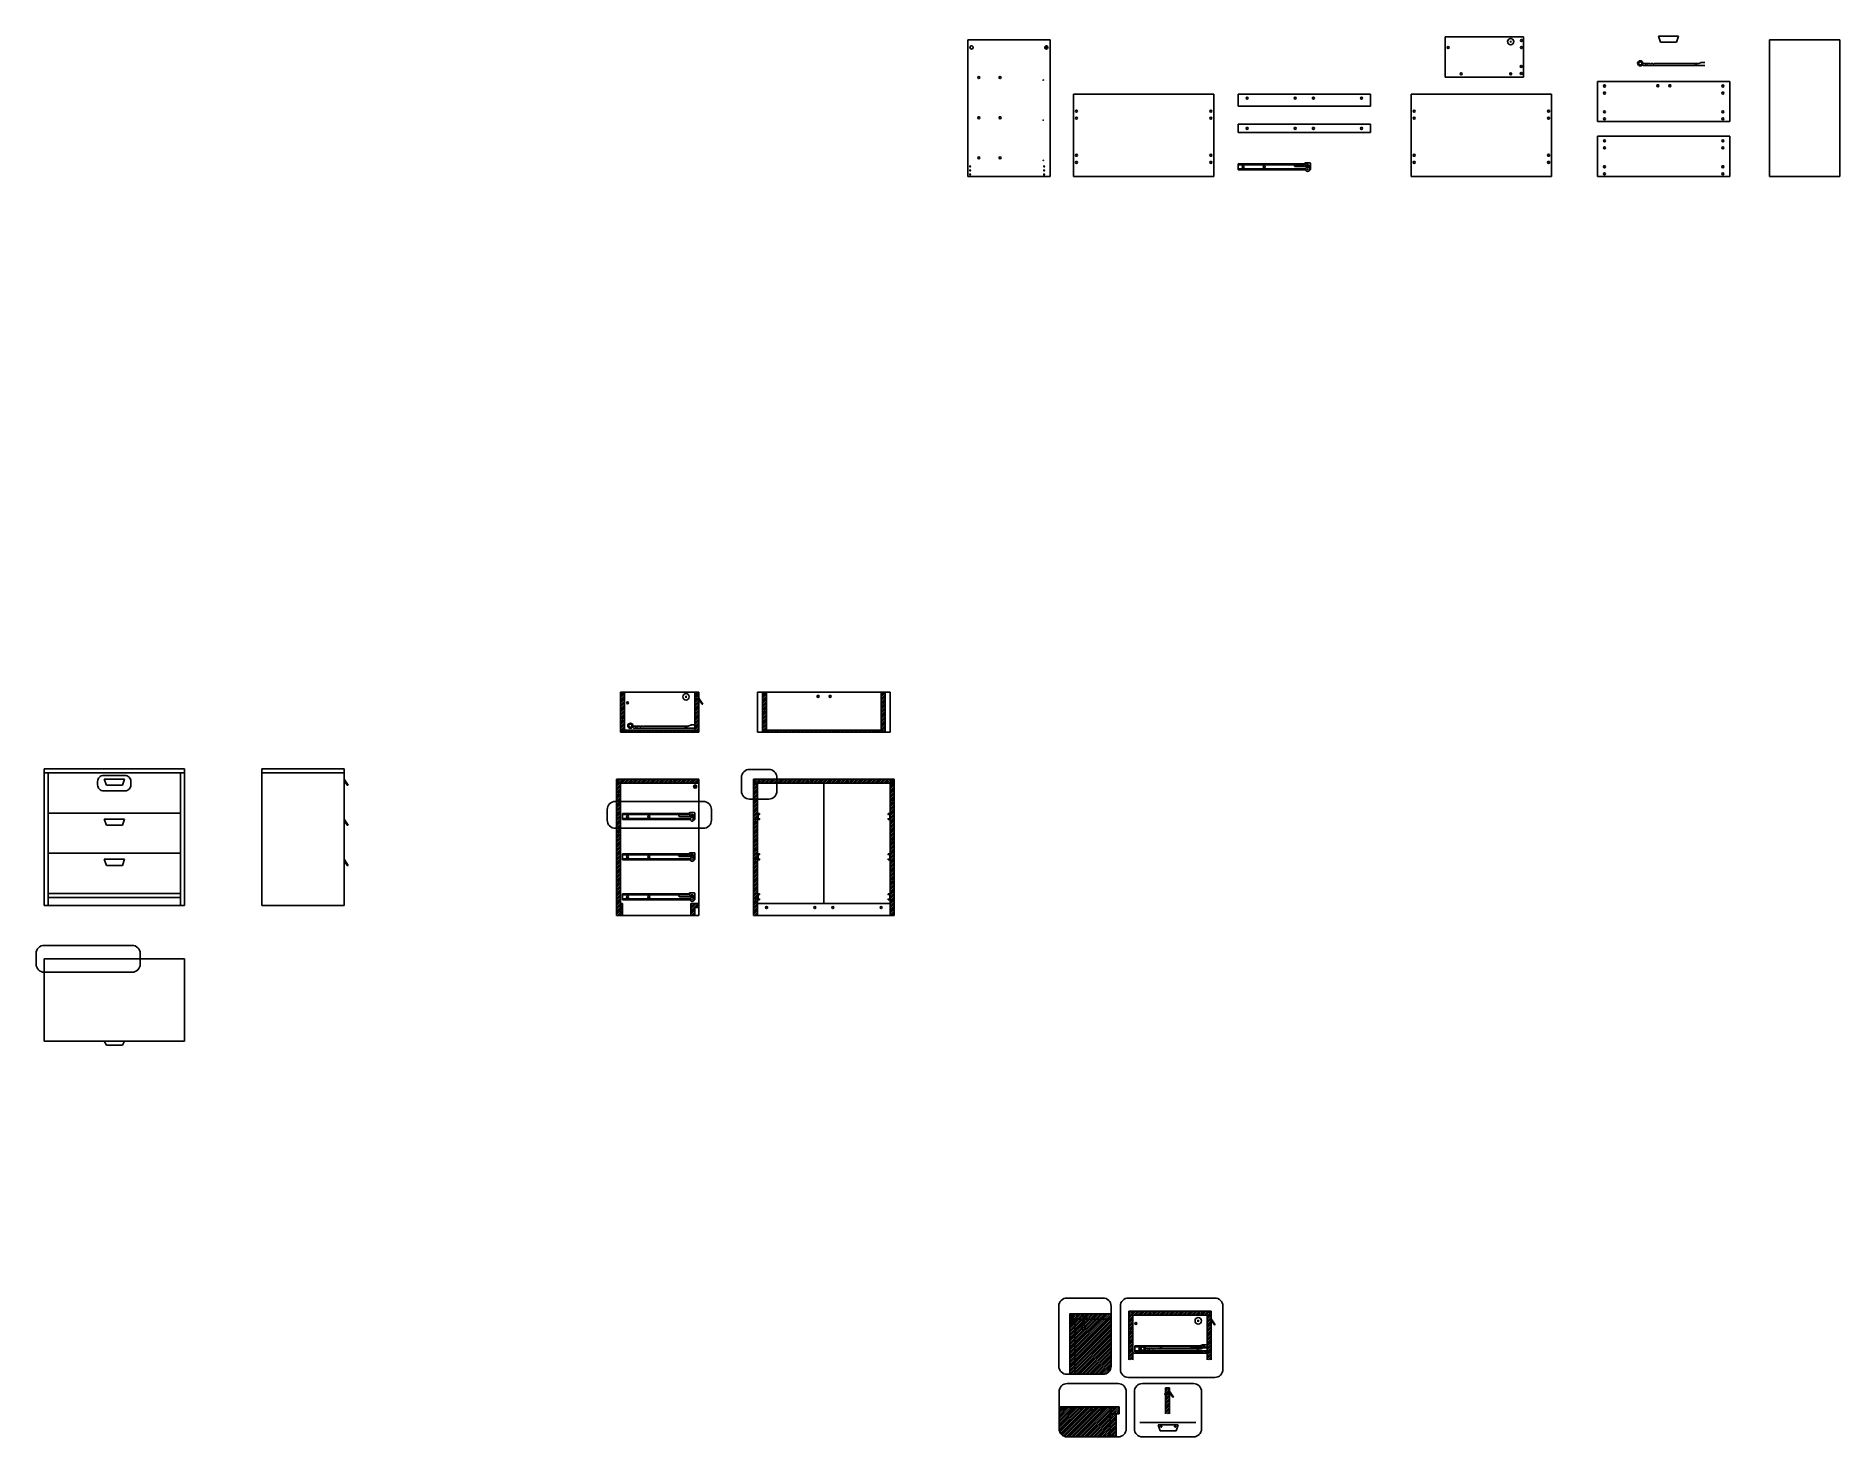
# Model space of a CAD drawing. Header units: millimetres. Extents: x 1322 to 2221, y 2954 to 3652.
import ezdxf

# ---------------------------------------------------------------- set-up
doc = ezdxf.new("R2010")
doc.units = ezdxf.units.MM
doc.linetypes.add('HIDDEN', pattern=[0.375, 0.25, -0.125])
for name, color, linetype in [('IN-FURN', 3, 'Continuous'), ('IN-FURN-DETAILS', 2, 'Continuous'), ('IN-FURN-STOR', 104, 'Continuous'), ('IN-FURN-WKSF', 4, 'Continuous')]:
    doc.layers.add(name, color=color, linetype=linetype)

# ---------------------------------------------------------------- blocks, each defined once
blk = doc.blocks.new('405950')
for p, q in [((40.02, 257.65), (41.68, 257.65)), ((40.02, 257.55), (41.68, 257.55)), ((42.02, 257.6), (41.76, 257.64)), ((42.02, 257.6), (41.76, 257.55))]:
    blk.add_line(p, q)
blk.add_lwpolyline([(39.99, 257.45), (40, 257.45, 0.414214), (40.02, 257.47), (40.02, 257.73, 0.414214), (40, 257.75), (39.99, 257.75, 0.414214), (39.97, 257.73), (39.97, 257.47, 0.414214)], format="xyb", close=True)
for centre, start, end in [((41.68, 257.15), 80.53768, 90), ((41.68, 258.05), 270, 279.46232)]:
    blk.add_arc(centre, 0.5, start, end)

msp = doc.modelspace()

# ---------------------------------------------------------------- hatches: boundary and pattern name
at = {"layer": 'IN-FURN-STOR', "transparency": 33554687}
h = msp.add_hatch(dxfattribs=at)
h.set_pattern_fill('ANSI31', color=256, scale=0.2)
h.paths.add_polyline_path([(1615.58, 3325.41), (1613.58, 3325.41), (1613.58, 3305.41), (1615.58, 3305.41)])
at = {"layer": 'IN-FURN-STOR'}
h = msp.add_hatch(dxfattribs=at)
h.set_pattern_fill('ANSI31', color=256, scale=0.2)
h.paths.add_polyline_path([(1652.58, 3325.41), (1650.58, 3325.41), (1650.58, 3305.41), (1652.58, 3305.41)])
h = msp.add_hatch(dxfattribs=at)
h.set_pattern_fill('ANSI31', color=256, scale=0.2)
h.paths.add_polyline_path([(1686.35, 3325.41), (1684.35, 3325.41), (1684.35, 3305.41), (1686.35, 3305.41)])
h.paths.add_polyline_path([(1745.35, 3325.41), (1743.35, 3325.41), (1743.35, 3305.41), (1745.35, 3305.41)])
at = {"layer": 'IN-FURN-STOR', "transparency": 33554687}
h = msp.add_hatch(dxfattribs=at)
h.set_pattern_fill('ANSI31', color=256, scale=0.2)
h.paths.add_polyline_path([(1650.58, 3306.41), (1615.58, 3306.41), (1615.58, 3305.41), (1628.19, 3305.41), (1630.57, 3305.41), (1650.58, 3305.41)])
h = msp.add_hatch(dxfattribs=at)
h.set_pattern_fill('ANSI31', color=256, scale=0.2)
h.paths.add_polyline_path([(1743.35, 3306.41), (1686.35, 3306.41), (1686.35, 3305.41), (1743.35, 3305.41)])
at = {"layer": 'IN-FURN-STOR'}
h = msp.add_hatch(dxfattribs=at)
h.set_pattern_fill('ANSI31', color=256, scale=0.2)
h.paths.add_polyline_path([(1613.58, 3280.12), (1611.58, 3280.12), (1611.58, 3214.12), (1613.58, 3214.12)])
h.paths.add_polyline_path([(1648.58, 3214.12), (1650.58, 3214.12), (1650.58, 3218.12), (1652.58, 3218.12), (1652.58, 3220.12), (1648.58, 3220.12)])
h.paths.add_polyline_path([(1611.58, 3282.12), (1611.58, 3280.12), (1652.58, 3280.12), (1652.58, 3282.12)])
h = msp.add_hatch(dxfattribs=at)
h.set_pattern_fill('ANSI31', color=256, scale=0.2)
h.paths.add_polyline_path([(1749.85, 3282.12), (1679.85, 3282.12), (1679.85, 3280.12), (1749.85, 3280.12)])
h.paths.add_polyline_path([(1681.85, 3280.12), (1679.85, 3280.12), (1679.85, 3220.12), (1681.85, 3220.12)])
h.paths.add_polyline_path([(1749.85, 3280.12), (1747.85, 3280.12), (1747.85, 3220.12), (1749.85, 3220.12)])
h = msp.add_hatch(dxfattribs=at)
h.set_pattern_fill('ANSI31', color=256, scale=0.2)
h.paths.add_polyline_path([(1681.85, 3220.12), (1681.85, 3280.12), (1679.85, 3280.12), (1679.85, 3214.12), (1681.85, 3214.12)])
h.paths.add_polyline_path([(1749.85, 3280.12), (1747.85, 3280.12), (1747.85, 3214.12), (1749.85, 3214.12)])
h = msp.add_hatch(dxfattribs=at)
h.set_pattern_fill('ANSI31', color=256, scale=0.2)
h.paths.add_polyline_path([(1614.58, 3220.12), (1613.58, 3220.12), (1613.58, 3214.12), (1614.58, 3214.12)])
at = {"layer": 'IN-FURN-STOR', "transparency": 33554534}
h = msp.add_hatch(dxfattribs=at)
h.set_pattern_fill('ANSI31', color=256, scale=0.2)
h.paths.add_polyline_path([(1857.92, 3013.11), (1844.58, 3013.11), (1844.58, 3009.78, -0.275273), (1845.08, 3008.93, -1), (1843.16, 3008.93, -0.275273), (1843.66, 3009.78), (1843.66, 3013.11), (1839.94, 3013.11), (1839.94, 3000.15), (1839.94, 2985.62), (1853.92, 2985.62, 0.414214), (1857.92, 2989.62)])
h.paths.add_polyline_path([(1857.92, 3015.73), (1837.32, 3015.73), (1837.32, 3013.11), (1838.26, 3013.11), (1838.26, 3014.71), (1839.04, 3014.71), (1839.04, 3013.11), (1843.97, 3013.11), (1843.97, 3014.68), (1844.27, 3014.68), (1844.27, 3013.11), (1857.92, 3013.11)])
h.paths.add_polyline_path([(1839.94, 3013.11), (1839.04, 3013.11), (1839.04, 3011.44), (1838.26, 3011.44), (1838.26, 3013.11), (1837.32, 3013.11), (1837.32, 2985.62), (1839.94, 2985.62), (1839.94, 3000.15)])
at = {"layer": 'IN-FURN-STOR', "transparency": 33554559}
h = msp.add_hatch(dxfattribs=at)
h.set_pattern_fill('ANSI31', color=256, scale=0.2)
h.paths.add_polyline_path([(1907.75, 3016.2), (1907.75, 3017.1), (1866.75, 3017.1), (1866.75, 3015.1), (1907.75, 3015.1)])
h.paths.add_polyline_path([(1868.75, 3015.1), (1866.75, 3015.1), (1866.75, 2992.85), (1868.75, 2992.85)])
h = msp.add_hatch(dxfattribs=at)
h.set_pattern_fill('ANSI31', color=256, scale=0.2)
h.paths.add_polyline_path([(1907.75, 3015.1), (1905.75, 3015.1), (1905.76, 2992.85), (1907.76, 2992.85)])
at = {"layer": 'IN-FURN-STOR', "transparency": 33554687}
h = msp.add_hatch(dxfattribs=at)
h.set_pattern_fill('ANSI31', color=256, scale=0.2)
h.paths.add_polyline_path([(1886.98, 2975.66), (1886.94, 2975.62), (1886.91, 2975.66), (1886.87, 2975.62), (1886.83, 2975.66), (1886.79, 2975.62), (1886.76, 2975.66), (1886.72, 2975.62), (1886.69, 2975.66), (1886.65, 2975.62), (1886.61, 2975.66), (1886.57, 2975.62), (1886.54, 2975.66), (1886.5, 2975.62), (1886.46, 2975.66), (1886.42, 2975.62), (1886.39, 2975.66), (1886.35, 2975.62), (1886.32, 2975.66), (1886.28, 2975.62), (1886.24, 2975.66), (1886.2, 2975.62), (1886.17, 2975.66), (1886.13, 2975.62), (1886.09, 2975.66), (1886.05, 2975.62), (1886.02, 2975.66), (1885.98, 2975.62), (1885.94, 2975.66), (1885.91, 2975.62), (1885.87, 2975.66), (1885.83, 2975.62), (1885.8, 2975.66), (1885.76, 2975.62), (1885.72, 2975.66), (1885.68, 2975.62), (1885.65, 2975.66), (1885.61, 2975.62), (1885.57, 2975.66), (1885.53, 2975.62), (1885.5, 2975.66), (1885.46, 2975.62), (1885.43, 2975.66), (1885.39, 2975.62), (1885.35, 2975.66), (1885.31, 2975.62), (1885.28, 2975.66), (1885.24, 2975.62), (1885.2, 2975.66), (1885.16, 2975.62), (1885.13, 2975.66), (1885.09, 2975.62), (1885.06, 2975.66), (1885.02, 2975.62), (1884.98, 2975.66), (1884.98, 2965.95), (1886.98, 2965.95)])
h.paths.add_polyline_path([(1886.98, 2978.95), (1884.98, 2978.95), (1884.98, 2975.86), (1885.02, 2975.9), (1885.06, 2975.86), (1885.09, 2975.9), (1885.13, 2975.86), (1885.16, 2975.9), (1885.2, 2975.86), (1885.24, 2975.9), (1885.28, 2975.86), (1885.31, 2975.9), (1885.35, 2975.86), (1885.39, 2975.9), (1885.43, 2975.86), (1885.46, 2975.9), (1885.5, 2975.86), (1885.53, 2975.9), (1885.57, 2975.86), (1885.61, 2975.9), (1885.65, 2975.86), (1885.68, 2975.9), (1885.72, 2975.86), (1885.76, 2975.9), (1885.8, 2975.86), (1885.83, 2975.9), (1885.87, 2975.86), (1885.91, 2975.9), (1885.94, 2975.86), (1885.98, 2975.9), (1886.02, 2975.86), (1886.05, 2975.9), (1886.09, 2975.86), (1886.13, 2975.9), (1886.17, 2975.86), (1886.2, 2975.9), (1886.24, 2975.86), (1886.28, 2975.9), (1886.32, 2975.86), (1886.35, 2975.9), (1886.39, 2975.86), (1886.42, 2975.9), (1886.46, 2975.86), (1886.5, 2975.9), (1886.54, 2975.86), (1886.57, 2975.9), (1886.61, 2975.86), (1886.65, 2975.9), (1886.69, 2975.86), (1886.72, 2975.9), (1886.76, 2975.86), (1886.79, 2975.9), (1886.83, 2975.86), (1886.87, 2975.9), (1886.91, 2975.86), (1886.94, 2975.9), (1886.98, 2975.86)])
h = msp.add_hatch(dxfattribs=at)
h.set_pattern_fill('ANSI31', color=256, scale=0.07)
h.paths.add_polyline_path([(1886.98, 2977.15), (1886.98, 2976.61), (1888.62, 2974.15), (1888.98, 2974.15)])
h.paths.add_polyline_path([(1887.18, 2976.31), (1886.98, 2976.61), (1886.98, 2975.86), (1886.98, 2975.86), (1887.02, 2975.9), (1887.06, 2975.86), (1887.09, 2975.9), (1887.13, 2975.86), (1887.16, 2975.9), (1887.18, 2975.88)], flags=17)
h = msp.add_hatch(dxfattribs=at)
h.set_pattern_fill('ANSI31', color=256, scale=0.07)
h.paths.add_polyline_path([(1887.18, 2975.64), (1887.16, 2975.62), (1887.13, 2975.66), (1887.09, 2975.62), (1887.06, 2975.66), (1887.02, 2975.62), (1886.98, 2975.66), (1886.98, 2975.66), (1886.98, 2975.33), (1887.18, 2975.33)])
at = {"layer": 'IN-FURN-STOR', "transparency": 33554559}
h = msp.add_hatch(dxfattribs=at)
h.set_pattern_fill('ANSI31', color=256, scale=0.2)
h.paths.add_polyline_path([(1857.43, 2969.16), (1852.98, 2969.16), (1852.98, 2967.71, -0.041311), (1852.97, 2967.62), (1852.93, 2967.36), (1852.89, 2967.62, -0.041311), (1852.88, 2967.71), (1852.88, 2969.16), (1847.98, 2969.16), (1847.98, 2967.71, -0.041311), (1847.97, 2967.62), (1847.93, 2967.36), (1847.89, 2967.62, -0.041311), (1847.88, 2967.71), (1847.88, 2969.16), (1842.98, 2969.16), (1842.98, 2967.71, -0.041311), (1842.97, 2967.62), (1842.93, 2967.36), (1842.89, 2967.62, -0.041311), (1842.88, 2967.71), (1842.88, 2969.16), (1837.98, 2969.16), (1837.98, 2967.71, -0.041311), (1837.97, 2967.62), (1837.93, 2967.36), (1837.89, 2967.62, -0.041311), (1837.88, 2967.71), (1837.88, 2969.16), (1832.98, 2969.16), (1832.98, 2967.71, -0.041311), (1832.97, 2967.62), (1832.93, 2967.36), (1832.89, 2967.62, -0.041311), (1832.88, 2967.71), (1832.88, 2969.16), (1832.02, 2969.16), (1832.02, 2958.42, 0.414214), (1836.02, 2954.42), (1857.43, 2954.42)])
h.paths.add_polyline_path([(1852.88, 2969.36), (1847.98, 2969.36), (1847.98, 2969.16), (1852.88, 2969.16)])
h.paths.add_polyline_path([(1847.88, 2969.36), (1842.98, 2969.36), (1842.98, 2969.16), (1847.88, 2969.16)])
h.paths.add_polyline_path([(1857.88, 2969.36), (1857.8, 2969.36), (1852.98, 2969.36), (1852.98, 2969.16), (1857.43, 2969.16), (1857.88, 2969.16)])
h.paths.add_polyline_path([(1842.88, 2969.36), (1842.8, 2969.36), (1837.98, 2969.36), (1837.98, 2969.16), (1842.88, 2969.16)])
h.paths.add_polyline_path([(1837.88, 2969.36), (1832.98, 2969.36), (1832.98, 2969.16), (1837.88, 2969.16)])
h.paths.add_polyline_path([(1832.88, 2969.36), (1832.8, 2969.36), (1832.02, 2969.36), (1832.02, 2969.16), (1832.88, 2969.16)])
h = msp.add_hatch(dxfattribs=at)
h.set_pattern_fill('ANSI31', color=256, scale=0.2)
h.paths.add_polyline_path([(1858.43, 2969.36), (1858.43, 2969.16), (1857.98, 2969.16), (1857.98, 2967.71, -0.041311), (1857.97, 2967.62), (1857.93, 2967.36), (1857.89, 2967.62, -0.041311), (1857.88, 2967.71), (1857.88, 2969.16), (1857.43, 2969.16), (1857.43, 2965.86), (1861.93, 2965.86), (1861.93, 2969.36)])
h = msp.add_hatch(dxfattribs=at)
h.set_pattern_fill('ANSI31', color=256, scale=0.2)
h.paths.add_polyline_path([(1860.43, 2965.86), (1857.43, 2965.86), (1857.43, 2954.42), (1860.43, 2954.42)])
at = {"layer": 'IN-FURN-WKSF'}
h = msp.add_hatch(dxfattribs=at)
h.set_pattern_fill('ANSI37', color=256, scale=0.2)
h.set_pattern_definition([(45, (0, -5), (-0.44901281, 0.44901281), []), (135, (0, -5), (-0.44901281, -0.44901281), [])])
h.paths.add_polyline_path([(1747.85, 3264.9), (1746.85, 3264.9), (1746.85, 3264.49, 0.599022), (1746.92, 3264.45), (1747.1, 3264.57, -0.148069), (1747.21, 3264.6), (1747.65, 3264.6), (1747.65, 3262.2), (1747.21, 3262.2, -0.148069), (1747.1, 3262.23), (1746.92, 3262.35, 0.599022), (1746.85, 3262.31), (1746.85, 3261.9), (1747.85, 3261.9)])
h.paths.add_polyline_path([(1747.85, 3244.9), (1746.85, 3244.9), (1746.85, 3244.49, 0.599022), (1746.92, 3244.45), (1747.1, 3244.57, -0.148069), (1747.21, 3244.6), (1747.65, 3244.6), (1747.65, 3242.2), (1747.21, 3242.2, -0.148069), (1747.1, 3242.23), (1746.92, 3242.35, 0.599022), (1746.85, 3242.31), (1746.85, 3241.9), (1747.85, 3241.9)])
h.paths.add_polyline_path([(1747.85, 3224.9), (1746.85, 3224.9), (1746.85, 3224.49, 0.599022), (1746.92, 3224.45), (1747.1, 3224.57, -0.148069), (1747.21, 3224.6), (1747.65, 3224.6), (1747.65, 3222.2), (1747.21, 3222.2, -0.148069), (1747.1, 3222.23), (1746.92, 3222.35, 0.599022), (1746.85, 3222.31), (1746.85, 3221.9), (1747.85, 3221.9)])
h.paths.add_polyline_path([(1682.85, 3264.9), (1681.85, 3264.9), (1681.85, 3261.9), (1682.85, 3261.9), (1682.85, 3262.31, 0.599022), (1682.77, 3262.35), (1682.6, 3262.23, -0.148069), (1682.48, 3262.2), (1682.05, 3262.2), (1682.05, 3264.6), (1682.48, 3264.6, -0.148069), (1682.6, 3264.57), (1682.77, 3264.45, 0.599022), (1682.85, 3264.49)])
h.paths.add_polyline_path([(1682.85, 3244.9), (1681.85, 3244.9), (1681.85, 3241.9), (1682.85, 3241.9), (1682.85, 3242.31, 0.599022), (1682.77, 3242.35), (1682.6, 3242.23, -0.148069), (1682.48, 3242.2), (1682.05, 3242.2), (1682.05, 3244.6), (1682.48, 3244.6, -0.148069), (1682.6, 3244.57), (1682.77, 3244.45, 0.599022), (1682.85, 3244.49)])
h.paths.add_polyline_path([(1682.85, 3224.9), (1681.85, 3224.9), (1681.85, 3221.9), (1682.85, 3221.9), (1682.85, 3222.31, 0.599022), (1682.77, 3222.35), (1682.6, 3222.23, -0.148069), (1682.48, 3222.2), (1682.05, 3222.2), (1682.05, 3224.6), (1682.48, 3224.6, -0.148069), (1682.6, 3224.57), (1682.77, 3224.45, 0.599022), (1682.85, 3224.49)])

# ---------------------------------------------------------------- linework, layer by layer
at = {"layer": 'IN-FURN'}
for p, q in [((2130.65, 3652.18), (2140.65, 3652.18)), ((2131.65, 3649.18), (2130.65, 3652.18)), ((2139.65, 3649.18), (2131.65, 3649.18)), ((2140.65, 3652.18), (2139.65, 3649.18)), ((1652.58, 3322.41), (1654.58, 3319.41)), ((1652.58, 3321.87), (1654.22, 3319.41)), ((1654.22, 3319.41), (1654.58, 3319.41)), ((1328.42, 3285.12), (1328.42, 3265.12)), ((1394.42, 3285.12), (1328.42, 3285.12)), ((1356.42, 3282.12), (1366.42, 3282.12)), ((1357.42, 3279.12), (1356.42, 3282.12)), ((1366.42, 3282.12), (1365.42, 3279.12)), ((1394.42, 3265.12), (1394.42, 3285.12)), ((1475.82, 3282.12), (1477.82, 3279.12)), ((1475.82, 3281.58), (1475.82, 3282.12)), ((1475.82, 3281.58), (1477.46, 3279.12)), ((1365.42, 3279.12), (1357.42, 3279.12)), ((1477.46, 3279.12), (1477.82, 3279.12)), ((1328.42, 3265.12), (1394.42, 3265.12)), ((1328.42, 3265.12), (1328.42, 3245.12)), ((1356.42, 3262.12), (1366.42, 3262.12)), ((1357.42, 3259.12), (1356.42, 3262.12)), ((1366.42, 3262.12), (1365.42, 3259.12)), ((1394.42, 3245.12), (1394.42, 3265.12)), ((1475.82, 3262.12), (1477.82, 3259.12)), ((1475.82, 3261.58), (1475.82, 3262.12)), ((1365.42, 3259.12), (1357.42, 3259.12)), ((1475.82, 3261.58), (1477.46, 3259.12)), ((1477.46, 3259.12), (1477.82, 3259.12)), ((1328.42, 3245.12), (1394.42, 3245.12)), ((1328.42, 3245.12), (1328.42, 3225.12)), ((1394.42, 3225.12), (1394.42, 3245.12)), ((1356.42, 3242.12), (1366.42, 3242.12)), ((1357.42, 3239.12), (1356.42, 3242.12)), ((1365.42, 3239.12), (1357.42, 3239.12)), ((1366.42, 3242.12), (1365.42, 3239.12)), ((1475.82, 3242.12), (1477.82, 3239.12)), ((1475.82, 3241.58), (1475.82, 3242.12)), ((1475.82, 3241.58), (1477.46, 3239.12)), ((1477.46, 3239.12), (1477.82, 3239.12)), ((1328.42, 3225.12), (1394.42, 3225.12)), ((1356.42, 3151.56), (1357.42, 3149.56)), ((1357.42, 3149.56), (1365.42, 3149.56)), ((1365.42, 3149.56), (1366.42, 3151.56)), ((1907.75, 3013.2), (1909.75, 3010.2)), ((1907.75, 3012.66), (1909.39, 3010.2)), ((1909.39, 3010.2), (1909.75, 3010.2)), ((1884.98, 2978.95), (1884.98, 2965.95)), ((1884.98, 2978.95), (1886.98, 2978.95)), ((1886.98, 2978.95), (1886.98, 2965.95)), ((1886.98, 2977.15), (1888.98, 2974.15)), ((1886.98, 2976.61), (1888.62, 2974.15)), ((1887.18, 2975.33), (1886.98, 2975.33)), ((1887.18, 2976.31), (1887.18, 2975.88)), ((1887.18, 2975.64), (1887.18, 2975.33)), ((1888.62, 2974.15), (1888.98, 2974.15)), ((1875.16, 2961.64), (1897.29, 2961.64)), ((1881.32, 2960.4), (1891.32, 2960.4)), ((1882.32, 2957.4), (1881.32, 2960.4)), ((1890.32, 2957.4), (1882.32, 2957.4)), ((1891.32, 2960.4), (1890.32, 2957.4))]:
    msp.add_line(p, q, dxfattribs=at)
at = {"layer": 'IN-FURN', "linetype": 'HIDDEN'}
for p, q in [((1875.16, 2961.64), (1872.16, 2961.64)), ((1897.29, 2961.64), (1900.29, 2961.64))]:
    msp.add_line(p, q, dxfattribs=at)
at = {"layer": 'IN-FURN-DETAILS'}
for points in [[(1356.06, 3283.88), (1366.63, 3283.88, -0.414214), (1369.63, 3280.88), (1369.63, 3279.18, -0.414214), (1366.63, 3276.18), (1356.06, 3276.18, -0.414214), (1353.06, 3279.18), (1353.06, 3280.88, -0.414214)], [(1677.79, 3286.92), (1687.44, 3286.92, -0.414214), (1691.44, 3282.92), (1691.44, 3276.15, -0.414214), (1687.44, 3272.15), (1677.79, 3272.15, -0.414214), (1673.79, 3276.15), (1673.79, 3282.92, -0.414214)], [(1610.94, 3270.94), (1654.83, 3270.94, -0.414214), (1658.83, 3266.94), (1658.83, 3261.58, -0.414214), (1654.83, 3257.58), (1610.94, 3257.58, -0.414214), (1606.94, 3261.58), (1606.94, 3266.94, -0.414214)], [(1326.42, 3199.26), (1370.31, 3199.26, -0.414214), (1374.31, 3195.26), (1374.31, 3189.9, -0.414214), (1370.31, 3185.9), (1326.42, 3185.9, -0.414214), (1322.42, 3189.9), (1322.42, 3195.26, -0.414214)], [(1835.87, 3023.61), (1853.92, 3023.61, -0.414214), (1857.92, 3019.61), (1857.92, 2989.62, -0.414214), (1853.92, 2985.62), (1835.87, 2985.62, -0.414214), (1831.87, 2989.62), (1831.87, 3019.61, -0.414214)], [(1866.54, 3023.61), (1909.64, 3023.61, -0.414214), (1913.64, 3019.61), (1913.64, 2988.07, -0.414214), (1909.64, 2984.07), (1866.54, 2984.07, -0.414214), (1862.54, 2988.07), (1862.54, 3019.61, -0.414214)], [(1861.48, 2954.42), (1836.02, 2954.42, -0.414214), (1832.02, 2958.42), (1832.02, 2976.97, -0.414214), (1836.02, 2980.97), (1861.48, 2980.97, -0.414214), (1865.48, 2976.97), (1865.48, 2958.42, -0.414214)], [(1898.98, 2954.42), (1873.51, 2954.42, -0.414214), (1869.51, 2958.42), (1869.51, 2976.97, -0.414214), (1873.51, 2980.97), (1898.98, 2980.97, -0.414214), (1902.98, 2976.97), (1902.98, 2958.42, -0.414214)]]:
    msp.add_lwpolyline(points, format="xyb", close=True, dxfattribs=at)
at = {"layer": 'IN-FURN-STOR'}
for p, q in [((1786.51, 3650.28), (1827.51, 3650.28)), ((1786.51, 3582.28), (1786.51, 3650.28)), ((1827.51, 3650.28), (1827.51, 3582.28)), ((2024.37, 3651.78), (2024.37, 3631.78)), ((2038.98, 3651.78), (2024.37, 3651.78)), ((2041.36, 3651.78), (2038.98, 3651.78)), ((2063.37, 3651.78), (2041.36, 3651.78)), ((2063.37, 3631.78), (2063.37, 3651.78)), ((2185.98, 3582.28), (2185.98, 3650.28)), ((2185.98, 3650.28), (2220.98, 3650.28)), ((2220.98, 3650.28), (2220.98, 3582.28)), ((2024.37, 3631.78), (2038.98, 3631.78)), ((2038.98, 3631.78), (2041.36, 3631.78)), ((2041.36, 3631.78), (2063.37, 3631.78)), ((1909.16, 3623.28), (1839.16, 3623.28)), ((1839.16, 3623.28), (1839.16, 3582.28)), ((1909.16, 3582.28), (1909.16, 3623.28)), ((1921.18, 3623.28), (1987.18, 3623.28)), ((1921.18, 3623.28), (1921.18, 3617.28)), ((1987.18, 3623.28), (1987.18, 3617.28)), ((2077.38, 3623.28), (2007.38, 3623.28)), ((2007.38, 3623.28), (2007.38, 3582.28)), ((2077.38, 3582.28), (2077.38, 3623.28)), ((2100.18, 3629.56), (2100.18, 3609.56)), ((2166.18, 3629.56), (2100.18, 3629.56)), ((2166.18, 3609.56), (2166.18, 3629.56)), ((1987.18, 3617.28), (1921.18, 3617.28)), ((1921.18, 3608.22), (1987.18, 3608.22)), ((1921.18, 3608.22), (1921.18, 3604.22)), ((1987.18, 3604.22), (1921.18, 3604.22)), ((1987.18, 3608.22), (1987.18, 3604.22)), ((2100.18, 3609.56), (2166.18, 3609.56)), ((2100.18, 3602.28), (2100.18, 3582.28)), ((2166.18, 3602.28), (2100.18, 3602.28)), ((2166.18, 3582.28), (2166.18, 3602.28)), ((1827.51, 3582.28), (1786.51, 3582.28)), ((1789.51, 3582.28), (1788.51, 3582.28)), ((1839.16, 3582.28), (1909.16, 3582.28)), ((2007.38, 3582.28), (2077.38, 3582.28)), ((2100.18, 3582.28), (2166.18, 3582.28)), ((2220.98, 3582.28), (2185.98, 3582.28)), ((1613.58, 3325.41), (1613.58, 3305.41)), ((1628.19, 3325.41), (1613.58, 3325.41)), ((1615.58, 3325.41), (1615.58, 3305.41)), ((1630.57, 3325.41), (1628.19, 3325.41)), ((1652.58, 3325.41), (1630.57, 3325.41)), ((1650.58, 3325.41), (1650.58, 3305.41)), ((1652.58, 3305.41), (1652.58, 3325.41)), ((1681.85, 3325.41), (1681.85, 3305.41)), ((1747.85, 3325.41), (1681.85, 3325.41)), ((1684.35, 3305.41), (1684.35, 3325.41)), ((1686.35, 3325.41), (1686.35, 3305.41)), ((1743.35, 3305.41), (1743.35, 3325.41)), ((1745.35, 3325.41), (1745.35, 3305.41)), ((1747.85, 3305.41), (1747.85, 3325.41)), ((1613.58, 3305.41), (1628.19, 3305.41)), ((1650.58, 3306.41), (1615.58, 3306.41)), ((1628.19, 3305.41), (1630.57, 3305.41)), ((1630.57, 3305.41), (1652.58, 3305.41)), ((1681.85, 3305.41), (1747.85, 3305.41)), ((1686.35, 3306.41), (1743.35, 3306.41)), ((1326.42, 3219.12), (1326.42, 3287.12)), ((1326.42, 3287.12), (1396.42, 3287.12)), ((1326.42, 3285.12), (1396.42, 3285.12)), ((1328.42, 3219.12), (1328.42, 3285.12)), ((1394.42, 3285.12), (1394.42, 3219.12)), ((1396.42, 3287.12), (1396.42, 3219.12)), ((1434.82, 3219.12), (1434.82, 3287.12)), ((1434.82, 3287.12), (1475.82, 3287.12)), ((1434.82, 3285.12), (1475.82, 3285.12)), ((1475.82, 3287.12), (1475.82, 3219.12)), ((1611.58, 3214.12), (1611.58, 3282.12)), ((1611.58, 3282.12), (1652.58, 3282.12)), ((1611.58, 3280.12), (1652.58, 3280.12)), ((1613.58, 3214.12), (1613.58, 3280.12)), ((1652.58, 3282.12), (1652.58, 3214.12)), ((1679.85, 3214.12), (1679.85, 3282.12)), ((1679.85, 3282.12), (1749.85, 3282.12)), ((1679.85, 3280.12), (1749.85, 3280.12)), ((1681.85, 3214.12), (1681.85, 3280.12)), ((1714.85, 3280.12), (1714.85, 3220.12)), ((1747.85, 3280.12), (1747.85, 3214.12)), ((1749.85, 3282.12), (1749.85, 3214.12)), ((1747.85, 3261.9), (1746.85, 3261.9)), ((1396.42, 3219.12), (1326.42, 3219.12)), ((1394.42, 3225.12), (1328.42, 3225.12)), ((1394.42, 3223.12), (1328.42, 3223.12)), ((1475.82, 3219.12), (1434.82, 3219.12)), ((1613.58, 3220.12), (1614.58, 3220.12)), ((1614.58, 3220.12), (1614.58, 3214.12)), ((1652.58, 3220.12), (1648.58, 3220.12)), ((1648.58, 3220.12), (1648.58, 3214.12)), ((1650.58, 3218.12), (1650.58, 3214.12)), ((1650.58, 3218.12), (1652.58, 3218.12)), ((1652.58, 3218.12), (1652.58, 3220.12)), ((1681.85, 3214.12), (1681.85, 3220.12)), ((1681.85, 3220.12), (1747.85, 3220.12)), ((1747.85, 3220.12), (1747.85, 3214.12)), ((1652.58, 3214.12), (1611.58, 3214.12)), ((1614.58, 3214.12), (1613.58, 3214.12)), ((1749.85, 3214.12), (1679.85, 3214.12)), ((1396.42, 3192.56), (1326.42, 3192.56)), ((1326.42, 3192.56), (1326.42, 3151.56)), ((1396.42, 3151.56), (1396.42, 3192.56)), ((1326.42, 3151.56), (1396.42, 3151.56)), ((1838.26, 3013.11), (1837.32, 3013.11)), ((1857.92, 3013.11), (1839.04, 3013.11)), ((1839.94, 3013.11), (1839.94, 3000.15)), ((1866.75, 3017.1), (1907.75, 3017.1)), ((1866.75, 2992.85), (1866.75, 3017.1)), ((1866.75, 3015.1), (1907.75, 3015.1)), ((1868.75, 3015.1), (1868.75, 2996.2)), ((1868.75, 2992.85), (1868.75, 3015.1)), ((1905.75, 3015.1), (1905.75, 2992.85)), ((1907.75, 3017.1), (1907.75, 2992.85)), ((1907.75, 2996.2), (1907.75, 3016.2)), ((1839.94, 3000.15), (1839.94, 2985.62)), ((1868.75, 2996.2), (1883.37, 2996.2)), ((1883.37, 2996.2), (1885.74, 2996.2)), ((1885.74, 2996.2), (1905.75, 2996.2)), ((1832.02, 2969.36), (1861.93, 2969.36)), ((1832.02, 2969.16), (1857.88, 2969.16)), ((1857.43, 2969.16), (1857.43, 2954.42)), ((1861.93, 2965.86), (1857.43, 2965.86)), ((1857.98, 2969.16), (1858.43, 2969.16)), ((1858.43, 2969.16), (1858.43, 2969.36)), ((1860.43, 2965.86), (1860.43, 2954.42)), ((1861.93, 2969.36), (1861.93, 2965.86)), ((1861.93, 2965.86), (1861.93, 2969.36))]:
    msp.add_line(p, q, dxfattribs=at)
msp.add_lwpolyline([(1837.32, 2985.62), (1837.32, 3015.73), (1857.92, 3015.73)], dxfattribs=at)
at = {"layer": 'IN-FURN-WKSF'}
for p, q in [((2056.49, 3649.41), (2057.45, 3649.41)), ((2056.97, 3649.89), (2056.97, 3648.93)), ((1825.87, 3646.53), (1825.47, 3646.53)), ((1825.67, 3646.73), (1825.67, 3646.33)), ((2123.03, 3637.49), (2131.24, 3637.49)), ((2123.08, 3638.45), (2126.23, 3638.45)), ((2126.23, 3638.45), (2126.58, 3638.23)), ((2126.58, 3638.23), (2126.69, 3638.23)), ((2126.69, 3638.23), (2126.79, 3638.45)), ((2126.79, 3638.45), (2127.83, 3638.45)), ((2127.83, 3638.45), (2128.18, 3638.23)), ((2128.29, 3638.23), (2128.18, 3638.23)), ((2128.29, 3638.23), (2128.39, 3638.45)), ((2128.39, 3638.45), (2131.24, 3638.45)), ((2131.24, 3638.45), (2133.62, 3638.45)), ((2131.24, 3637.49), (2133.62, 3637.49)), ((2133.62, 3638.45), (2149.23, 3638.45)), ((2133.62, 3637.49), (2153.63, 3637.49)), ((1921.18, 3585.57), (1921.18, 3588.57)), ((1921.18, 3588.57), (1953.96, 3588.57)), ((1921.18, 3588.07), (1953.96, 3588.07)), ((1921.18, 3586.07), (1954.86, 3586.07)), ((1921.18, 3585.57), (1954.84, 3585.57)), ((1949.54, 3587.16), (1955.02, 3587.16)), ((1953.96, 3588.07), (1954.48, 3588.57)), ((1954.81, 3589.04), (1954.06, 3588.59)), ((1954.28, 3587.73), (1954.89, 3587.73)), ((1954.48, 3588.57), (1954.91, 3588.57)), ((1956.98, 3589.07), (1954.91, 3589.07)), ((1954.91, 3588.57), (1954.91, 3589.07)), ((1956.32, 3587.11), (1956.32, 3586.66)), ((1956.66, 3587.47), (1956.66, 3586.63)), ((1956.78, 3586.07), (1957.18, 3586.07)), ((1956.79, 3585.57), (1956.98, 3585.57)), ((1957.18, 3585.77), (1957.18, 3588.87)), ((1645.7, 3323.04), (1646.66, 3323.04)), ((1646.18, 3323.52), (1646.18, 3322.56)), ((1619.98, 3307.53), (1628.19, 3307.53)), ((1620.03, 3308.49), (1623.18, 3308.49)), ((1623.18, 3308.49), (1623.53, 3308.26)), ((1623.53, 3308.26), (1623.64, 3308.26)), ((1623.64, 3308.26), (1623.73, 3308.49)), ((1623.73, 3308.49), (1624.78, 3308.49)), ((1624.78, 3308.49), (1625.13, 3308.26)), ((1625.24, 3308.26), (1625.13, 3308.26)), ((1625.24, 3308.26), (1625.33, 3308.49)), ((1625.33, 3308.49), (1628.19, 3308.49)), ((1628.19, 3308.49), (1630.57, 3308.49)), ((1628.19, 3307.53), (1630.57, 3307.53)), ((1630.57, 3308.49), (1646.18, 3308.49)), ((1630.57, 3307.53), (1650.58, 3307.53)), ((1650.94, 3278.37), (1650.54, 3278.37)), ((1650.74, 3278.57), (1650.74, 3278.17)), ((1614.58, 3261.9), (1614.58, 3264.9)), ((1614.58, 3264.9), (1647.35, 3264.9)), ((1614.58, 3264.4), (1647.35, 3264.4)), ((1614.58, 3262.4), (1648.25, 3262.4)), ((1614.58, 3261.9), (1648.24, 3261.9)), ((1642.94, 3263.5), (1648.42, 3263.5)), ((1647.35, 3264.4), (1647.88, 3264.9)), ((1648.21, 3265.37), (1647.46, 3264.93)), ((1647.68, 3264.07), (1648.29, 3264.07)), ((1647.88, 3264.9), (1648.31, 3264.9)), ((1650.38, 3265.4), (1648.31, 3265.4)), ((1648.31, 3264.9), (1648.31, 3265.4)), ((1649.71, 3263.45), (1649.71, 3262.99)), ((1650.06, 3263.8), (1650.06, 3262.97)), ((1650.18, 3262.4), (1650.58, 3262.4)), ((1650.19, 3261.9), (1650.38, 3261.9)), ((1650.58, 3262.1), (1650.58, 3265.2)), ((1682.85, 3264.9), (1681.85, 3264.9)), ((1681.85, 3264.9), (1681.85, 3261.9)), ((1682.85, 3261.9), (1681.85, 3261.9)), ((1682.48, 3264.6), (1682.05, 3264.6)), ((1682.05, 3264.6), (1682.05, 3262.2)), ((1682.48, 3262.2), (1682.05, 3262.2)), ((1682.77, 3264.45), (1682.6, 3264.57)), ((1682.77, 3262.35), (1682.6, 3262.23)), ((1682.85, 3264.9), (1682.85, 3264.49)), ((1682.85, 3261.9), (1682.85, 3262.31)), ((1746.85, 3264.9), (1746.85, 3264.49)), ((1746.85, 3264.9), (1747.85, 3264.9)), ((1746.85, 3261.9), (1746.85, 3262.31)), ((1746.85, 3261.9), (1747.85, 3261.9)), ((1746.92, 3264.45), (1747.1, 3264.57)), ((1746.92, 3262.35), (1747.1, 3262.23)), ((1747.21, 3264.6), (1747.65, 3264.6)), ((1747.21, 3262.2), (1747.65, 3262.2)), ((1747.65, 3264.6), (1747.65, 3262.2)), ((1747.85, 3264.9), (1747.85, 3261.9)), ((1614.58, 3241.9), (1614.58, 3244.9)), ((1614.58, 3244.9), (1647.35, 3244.9)), ((1614.58, 3244.4), (1647.35, 3244.4)), ((1647.35, 3244.4), (1647.88, 3244.9)), ((1648.21, 3245.37), (1647.46, 3244.93)), ((1647.68, 3244.07), (1648.29, 3244.07)), ((1647.88, 3244.9), (1648.31, 3244.9)), ((1650.38, 3245.4), (1648.31, 3245.4)), ((1648.31, 3244.9), (1648.31, 3245.4)), ((1650.58, 3242.1), (1650.58, 3245.2)), ((1682.85, 3244.9), (1681.85, 3244.9)), ((1681.85, 3244.9), (1681.85, 3241.9)), ((1682.48, 3244.6), (1682.05, 3244.6)), ((1682.05, 3244.6), (1682.05, 3242.2)), ((1682.77, 3244.45), (1682.6, 3244.57)), ((1682.85, 3244.9), (1682.85, 3244.49)), ((1746.85, 3244.9), (1746.85, 3244.49)), ((1746.85, 3244.9), (1747.85, 3244.9)), ((1746.92, 3244.45), (1747.1, 3244.57)), ((1747.21, 3244.6), (1747.65, 3244.6)), ((1747.65, 3244.6), (1747.65, 3242.2)), ((1747.85, 3244.9), (1747.85, 3241.9)), ((1614.58, 3242.4), (1648.25, 3242.4)), ((1614.58, 3241.9), (1648.24, 3241.9)), ((1642.94, 3243.5), (1648.42, 3243.5)), ((1649.71, 3243.45), (1649.71, 3242.99)), ((1650.06, 3243.8), (1650.06, 3242.97)), ((1650.18, 3242.4), (1650.58, 3242.4)), ((1650.19, 3241.9), (1650.38, 3241.9)), ((1682.85, 3241.9), (1681.85, 3241.9)), ((1682.48, 3242.2), (1682.05, 3242.2)), ((1682.77, 3242.35), (1682.6, 3242.23)), ((1682.85, 3241.9), (1682.85, 3242.31)), ((1746.85, 3241.9), (1746.85, 3242.31)), ((1746.85, 3241.9), (1747.85, 3241.9)), ((1746.92, 3242.35), (1747.1, 3242.23)), ((1747.21, 3242.2), (1747.65, 3242.2)), ((1614.58, 3221.9), (1614.58, 3224.9)), ((1614.58, 3224.9), (1647.35, 3224.9)), ((1614.58, 3224.4), (1647.35, 3224.4)), ((1614.58, 3222.4), (1648.25, 3222.4)), ((1614.58, 3221.9), (1648.24, 3221.9)), ((1642.94, 3223.5), (1648.42, 3223.5)), ((1647.35, 3224.4), (1647.88, 3224.9)), ((1648.21, 3225.37), (1647.46, 3224.93)), ((1647.68, 3224.07), (1648.29, 3224.07)), ((1647.88, 3224.9), (1648.31, 3224.9)), ((1650.38, 3225.4), (1648.31, 3225.4)), ((1648.31, 3224.9), (1648.31, 3225.4)), ((1649.71, 3223.45), (1649.71, 3222.99)), ((1650.06, 3223.8), (1650.06, 3222.97)), ((1650.18, 3222.4), (1650.58, 3222.4)), ((1650.19, 3221.9), (1650.38, 3221.9)), ((1650.58, 3222.1), (1650.58, 3225.2)), ((1682.85, 3224.9), (1681.85, 3224.9)), ((1681.85, 3224.9), (1681.85, 3221.9)), ((1682.85, 3221.9), (1681.85, 3221.9)), ((1682.48, 3224.6), (1682.05, 3224.6)), ((1682.05, 3224.6), (1682.05, 3222.2)), ((1682.48, 3222.2), (1682.05, 3222.2)), ((1682.77, 3224.45), (1682.6, 3224.57)), ((1682.77, 3222.35), (1682.6, 3222.23)), ((1682.85, 3224.9), (1682.85, 3224.49)), ((1682.85, 3221.9), (1682.85, 3222.31)), ((1746.85, 3224.9), (1746.85, 3224.49)), ((1746.85, 3224.9), (1747.85, 3224.9)), ((1746.85, 3221.9), (1746.85, 3222.31)), ((1746.85, 3221.9), (1747.85, 3221.9)), ((1746.92, 3224.45), (1747.1, 3224.57)), ((1746.92, 3222.35), (1747.1, 3222.23)), ((1747.21, 3224.6), (1747.65, 3224.6)), ((1747.21, 3222.2), (1747.65, 3222.2)), ((1747.65, 3224.6), (1747.65, 3222.2)), ((1747.85, 3224.9), (1747.85, 3221.9)), ((1838.26, 3014.51), (1838.45, 3014.71)), ((1839.04, 3014.51), (1838.26, 3014.51)), ((1838.26, 3011.63), (1838.45, 3011.44)), ((1839.04, 3011.63), (1838.26, 3011.63)), ((1838.34, 3014.51), (1838.34, 3011.63)), ((1838.44, 3014.51), (1838.44, 3011.63)), ((1838.54, 3014.51), (1838.54, 3011.63)), ((1838.64, 3014.51), (1838.64, 3011.63)), ((1838.74, 3014.51), (1838.74, 3011.63)), ((1838.84, 3014.51), (1838.84, 3011.63)), ((1839.04, 3014.51), (1838.85, 3014.71)), ((1839.04, 3011.63), (1838.85, 3011.44)), ((1838.94, 3014.51), (1838.94, 3011.63)), ((1843.66, 3013.11), (1843.66, 3009.78)), ((1844.58, 3010.24), (1843.66, 3010.24)), ((1843.86, 3014.5), (1844.38, 3014.35)), ((1843.86, 3014.34), (1844.38, 3014.19)), ((1843.86, 3014.18), (1844.38, 3014.03)), ((1843.86, 3014.02), (1844.38, 3013.86)), ((1843.86, 3013.85), (1844.38, 3013.7)), ((1843.86, 3013.69), (1844.38, 3013.54)), ((1843.86, 3013.53), (1844.38, 3013.38)), ((1843.86, 3013.37), (1844.38, 3013.21)), ((1843.86, 3012.85), (1843.86, 3010.5)), ((1843.86, 3012.85), (1843.86, 3012.85)), ((1843.86, 3010.5), (1843.86, 3010.5)), ((1843.92, 3010.63), (1843.92, 3012.72)), ((1844.27, 3014.68), (1843.97, 3014.68)), ((1843.99, 3010.63), (1843.99, 3012.72)), ((1843.99, 3009.88), (1843.99, 3010.24)), ((1844.12, 3012.85), (1844.12, 3012.85)), ((1844.12, 3010.5), (1844.12, 3010.5)), ((1844.25, 3012.72), (1844.25, 3010.63)), ((1844.25, 3009.88), (1844.25, 3010.24)), ((1844.32, 3010.63), (1844.32, 3012.72)), ((1844.38, 3010.5), (1844.38, 3012.85)), ((1844.58, 3013.11), (1844.58, 3009.78)), ((1900.87, 3012.24), (1901.83, 3012.24)), ((1901.35, 3012.72), (1901.35, 3011.76)), ((1843.58, 3008.14), (1843.58, 3008.88)), ((1843.58, 3008.88), (1845.08, 3008.88)), ((1844.66, 3008.88), (1844.66, 3008.69)), ((1844.66, 3008.69), (1845.05, 3008.69)), ((1869.75, 2996.87), (1869.75, 2999.87)), ((1869.75, 2999.87), (1902.53, 2999.87)), ((1869.75, 2999.37), (1872.75, 2999.37)), ((1869.75, 2997.37), (1872.92, 2997.37)), ((1869.75, 2996.87), (1903.42, 2996.87)), ((1874.33, 2997.37), (1903.43, 2997.37)), ((1874.5, 2999.37), (1902.53, 2999.37)), ((1875.15, 2997.32), (1883.37, 2997.32)), ((1875.21, 2998.28), (1878.35, 2998.28)), ((1878.35, 2998.28), (1878.71, 2998.06)), ((1878.71, 2998.06), (1878.81, 2998.06)), ((1878.81, 2998.06), (1878.91, 2998.28)), ((1878.91, 2998.28), (1879.95, 2998.28)), ((1879.95, 2998.28), (1880.31, 2998.06)), ((1880.41, 2998.06), (1880.31, 2998.06)), ((1880.41, 2998.06), (1880.51, 2998.28)), ((1880.51, 2998.28), (1883.37, 2998.28)), ((1883.37, 2998.28), (1885.74, 2998.28)), ((1883.37, 2997.32), (1885.74, 2997.32)), ((1885.74, 2998.28), (1901.35, 2998.28)), ((1885.74, 2997.32), (1905.75, 2997.32)), ((1898.12, 2998.47), (1903.01, 2998.47)), ((1902.53, 2999.37), (1903.05, 2999.87)), ((1903.38, 3000.35), (1902.63, 2999.9)), ((1902.86, 2999.04), (1903.47, 2999.04)), ((1903.05, 2999.87), (1903.49, 2999.87)), ((1905.55, 3000.37), (1903.49, 3000.37)), ((1903.49, 2999.87), (1903.49, 3000.37)), ((1905.35, 2997.37), (1905.75, 2997.37)), ((1905.37, 2996.87), (1905.55, 2996.87)), ((1905.75, 2997.07), (1905.75, 3000.17)), ((1884.78, 2975.51), (1884.78, 2976.01)), ((1884.83, 2976.06), (1884.98, 2976.06)), ((1884.98, 2975.46), (1884.83, 2975.46)), ((1884.98, 2975.86), (1885.02, 2975.9)), ((1884.98, 2975.86), (1886.98, 2975.86)), ((1884.98, 2975.66), (1886.98, 2975.66)), ((1884.98, 2975.66), (1885.02, 2975.62)), ((1885.02, 2975.9), (1885.06, 2975.86)), ((1885.02, 2975.62), (1885.06, 2975.66)), ((1885.06, 2975.86), (1885.09, 2975.9)), ((1885.06, 2975.86), (1885.06, 2975.66)), ((1885.06, 2975.66), (1885.09, 2975.62)), ((1885.09, 2975.9), (1885.13, 2975.86)), ((1885.09, 2975.62), (1885.13, 2975.66)), ((1885.13, 2975.86), (1885.16, 2975.9)), ((1885.13, 2975.86), (1885.13, 2975.66)), ((1885.13, 2975.66), (1885.16, 2975.62)), ((1885.16, 2975.9), (1885.2, 2975.86)), ((1885.16, 2975.62), (1885.2, 2975.66)), ((1885.2, 2975.86), (1885.24, 2975.9)), ((1885.2, 2975.86), (1885.2, 2975.66)), ((1885.2, 2975.66), (1885.24, 2975.62)), ((1885.24, 2975.9), (1885.28, 2975.86)), ((1885.24, 2975.62), (1885.28, 2975.66)), ((1885.28, 2975.86), (1885.31, 2975.9)), ((1885.28, 2975.86), (1885.28, 2975.66)), ((1885.28, 2975.66), (1885.31, 2975.62)), ((1885.31, 2975.9), (1885.35, 2975.86)), ((1885.31, 2975.62), (1885.35, 2975.66)), ((1885.35, 2975.86), (1885.39, 2975.9)), ((1885.35, 2975.86), (1885.35, 2975.66)), ((1885.35, 2975.66), (1885.39, 2975.62)), ((1885.39, 2975.9), (1885.43, 2975.86)), ((1885.39, 2975.62), (1885.43, 2975.66)), ((1885.43, 2975.86), (1885.46, 2975.9)), ((1885.43, 2975.86), (1885.43, 2975.66)), ((1885.43, 2975.66), (1885.46, 2975.62)), ((1885.46, 2975.9), (1885.5, 2975.86)), ((1885.46, 2975.62), (1885.5, 2975.66)), ((1885.5, 2975.86), (1885.53, 2975.9)), ((1885.5, 2975.86), (1885.5, 2975.66)), ((1885.5, 2975.66), (1885.53, 2975.62)), ((1885.53, 2975.9), (1885.57, 2975.86)), ((1885.53, 2975.62), (1885.57, 2975.66)), ((1885.57, 2975.86), (1885.61, 2975.9)), ((1885.57, 2975.86), (1885.57, 2975.66)), ((1885.57, 2975.66), (1885.61, 2975.62)), ((1885.61, 2975.9), (1885.65, 2975.86)), ((1885.61, 2975.62), (1885.65, 2975.66)), ((1885.65, 2975.86), (1885.68, 2975.9)), ((1885.65, 2975.86), (1885.65, 2975.66)), ((1885.65, 2975.66), (1885.68, 2975.62)), ((1885.68, 2975.9), (1885.72, 2975.86)), ((1885.68, 2975.62), (1885.72, 2975.66)), ((1885.72, 2975.86), (1885.76, 2975.9)), ((1885.72, 2975.86), (1885.72, 2975.66)), ((1885.72, 2975.66), (1885.76, 2975.62)), ((1885.76, 2975.9), (1885.8, 2975.86)), ((1885.76, 2975.62), (1885.8, 2975.66)), ((1885.8, 2975.86), (1885.83, 2975.9)), ((1885.8, 2975.86), (1885.8, 2975.66)), ((1885.8, 2975.66), (1885.83, 2975.62)), ((1885.83, 2975.9), (1885.87, 2975.86)), ((1885.83, 2975.62), (1885.87, 2975.66)), ((1885.87, 2975.86), (1885.91, 2975.9)), ((1885.87, 2975.86), (1885.87, 2975.66)), ((1885.87, 2975.66), (1885.91, 2975.62)), ((1885.91, 2975.9), (1885.94, 2975.86)), ((1885.91, 2975.62), (1885.94, 2975.66)), ((1885.94, 2975.86), (1885.98, 2975.9)), ((1885.94, 2975.86), (1885.94, 2975.66)), ((1885.94, 2975.66), (1885.98, 2975.62)), ((1885.98, 2975.9), (1886.02, 2975.86)), ((1885.98, 2975.62), (1886.02, 2975.66)), ((1886.02, 2975.86), (1886.05, 2975.9)), ((1886.02, 2975.86), (1886.02, 2975.66)), ((1886.02, 2975.66), (1886.05, 2975.62)), ((1886.05, 2975.9), (1886.09, 2975.86)), ((1886.05, 2975.62), (1886.09, 2975.66)), ((1886.09, 2975.86), (1886.13, 2975.9)), ((1886.09, 2975.86), (1886.09, 2975.66)), ((1886.09, 2975.66), (1886.13, 2975.62)), ((1886.13, 2975.9), (1886.17, 2975.86)), ((1886.13, 2975.62), (1886.17, 2975.66)), ((1886.17, 2975.86), (1886.2, 2975.9)), ((1886.17, 2975.86), (1886.17, 2975.66)), ((1886.17, 2975.66), (1886.2, 2975.62)), ((1886.2, 2975.9), (1886.24, 2975.86)), ((1886.2, 2975.62), (1886.24, 2975.66)), ((1886.24, 2975.86), (1886.28, 2975.9)), ((1886.24, 2975.86), (1886.24, 2975.66)), ((1886.24, 2975.66), (1886.28, 2975.62)), ((1886.28, 2975.9), (1886.32, 2975.86)), ((1886.28, 2975.62), (1886.32, 2975.66)), ((1886.32, 2975.86), (1886.35, 2975.9)), ((1886.32, 2975.86), (1886.32, 2975.66)), ((1886.32, 2975.66), (1886.35, 2975.62)), ((1886.35, 2975.9), (1886.39, 2975.86)), ((1886.35, 2975.62), (1886.39, 2975.66)), ((1886.39, 2975.86), (1886.42, 2975.9)), ((1886.39, 2975.86), (1886.39, 2975.66)), ((1886.39, 2975.66), (1886.42, 2975.62)), ((1886.42, 2975.9), (1886.46, 2975.86)), ((1886.42, 2975.62), (1886.46, 2975.66)), ((1886.46, 2975.86), (1886.5, 2975.9)), ((1886.46, 2975.86), (1886.46, 2975.66)), ((1886.46, 2975.66), (1886.5, 2975.62)), ((1886.5, 2975.9), (1886.54, 2975.86)), ((1886.5, 2975.62), (1886.54, 2975.66)), ((1886.54, 2975.86), (1886.57, 2975.9)), ((1886.54, 2975.86), (1886.54, 2975.66)), ((1886.54, 2975.66), (1886.57, 2975.62)), ((1886.57, 2975.9), (1886.61, 2975.86)), ((1886.57, 2975.62), (1886.61, 2975.66)), ((1886.61, 2975.86), (1886.65, 2975.9)), ((1886.61, 2975.86), (1886.61, 2975.66)), ((1886.61, 2975.66), (1886.65, 2975.62)), ((1886.65, 2975.9), (1886.69, 2975.86)), ((1886.65, 2975.62), (1886.69, 2975.66)), ((1886.69, 2975.86), (1886.72, 2975.9)), ((1886.69, 2975.86), (1886.69, 2975.66)), ((1886.69, 2975.66), (1886.72, 2975.62)), ((1886.72, 2975.9), (1886.76, 2975.86)), ((1886.72, 2975.62), (1886.76, 2975.66)), ((1886.76, 2975.86), (1886.79, 2975.9)), ((1886.76, 2975.86), (1886.76, 2975.66)), ((1886.76, 2975.66), (1886.79, 2975.62)), ((1886.79, 2975.9), (1886.83, 2975.86)), ((1886.79, 2975.62), (1886.83, 2975.66)), ((1886.83, 2975.86), (1886.87, 2975.9)), ((1886.83, 2975.86), (1886.83, 2975.66)), ((1886.83, 2975.66), (1886.87, 2975.62)), ((1886.87, 2975.9), (1886.91, 2975.86)), ((1886.87, 2975.62), (1886.91, 2975.66)), ((1886.91, 2975.86), (1886.94, 2975.9)), ((1886.91, 2975.86), (1886.91, 2975.66)), ((1886.91, 2975.66), (1886.94, 2975.62)), ((1886.94, 2975.9), (1886.98, 2975.86)), ((1886.94, 2975.62), (1886.98, 2975.66)), ((1886.98, 2975.86), (1887.02, 2975.9)), ((1886.98, 2975.86), (1887.28, 2975.86)), ((1886.98, 2975.66), (1887.28, 2975.66)), ((1886.98, 2975.66), (1887.02, 2975.62)), ((1887.02, 2975.9), (1887.06, 2975.86)), ((1887.02, 2975.62), (1887.06, 2975.66)), ((1887.06, 2975.86), (1887.09, 2975.9)), ((1887.06, 2975.86), (1887.06, 2975.66)), ((1887.06, 2975.66), (1887.09, 2975.62)), ((1887.09, 2975.9), (1887.13, 2975.86)), ((1887.09, 2975.62), (1887.13, 2975.66)), ((1887.13, 2975.86), (1887.16, 2975.9)), ((1887.13, 2975.86), (1887.13, 2975.66)), ((1887.13, 2975.66), (1887.16, 2975.62)), ((1887.16, 2975.9), (1887.2, 2975.86)), ((1887.16, 2975.62), (1887.2, 2975.66)), ((1887.18, 2975.94), (1887.28, 2975.94)), ((1887.28, 2975.58), (1887.18, 2975.58)), ((1887.2, 2975.86), (1887.24, 2975.9)), ((1887.2, 2975.86), (1887.2, 2975.66)), ((1887.2, 2975.66), (1887.24, 2975.62)), ((1887.24, 2975.9), (1887.28, 2975.86)), ((1887.24, 2975.62), (1887.28, 2975.66)), ((1887.28, 2975.94), (1887.3, 2975.92)), ((1887.28, 2975.86), (1887.28, 2975.66)), ((1887.28, 2975.58), (1887.3, 2975.6)), ((1887.3, 2975.92), (1887.3, 2975.6))]:
    msp.add_line(p, q, dxfattribs=at)
for points in [[(2149.23, 3638.45), (2150.26, 3638.45, 0.110791), (2150.69, 3638.55), (2151.47, 3638.92, -0.110791), (2151.9, 3639.01), (2153.63, 3639.01)], [(1646.18, 3308.49), (1647.21, 3308.49, 0.110791), (1647.64, 3308.58), (1648.42, 3308.95, -0.110791), (1648.85, 3309.05), (1650.58, 3309.05)], [(1901.35, 2998.28), (1902.39, 2998.28, 0.110791), (1902.82, 2998.38), (1903.6, 2998.75, -0.110791), (1904.03, 2998.84), (1905.75, 2998.84)]]:
    msp.add_lwpolyline(points, format="xyb", dxfattribs=at)
msp.add_lwpolyline([(1838.26, 3014.71), (1838.26, 3011.44), (1839.04, 3011.44), (1839.04, 3014.71)], close=True, dxfattribs=at)
for points in [[(1843.97, 3014.68), (1843.97, 3013.11)], [(1844.27, 3013.11), (1844.27, 3014.68)]]:
    msp.add_lwpolyline(points, dxfattribs=at)
for centre, radius in [((2056.97, 3649.41), 1.6), ((2062.31, 3649.98), 0.5), ((1788.41, 3646.52), 0.8), ((1825.67, 3646.53), 0.8), ((2025.89, 3646.48), 0.48), ((2062.31, 3646.48), 0.5), ((2121.5, 3638.61), 1.28), ((2121.5, 3638.61), 0.8), ((1792, 3631.53), 0.5), ((1802.59, 3631.53), 0.5), ((1824.15, 3630.28), 0.1), ((2032.37, 3633.38), 0.48), ((2056.97, 3633.38), 0.48), ((2062.28, 3637.07), 0.5), ((2062.28, 3633.57), 0.5), ((2124.63, 3637.97), 0.48), ((2149.23, 3637.97), 0.48), ((1925.68, 3621.28), 0.5), ((1949.68, 3621.28), 0.5), ((1958.68, 3621.28), 0.5), ((1982.68, 3621.28), 0.5), ((2103.72, 3627.31), 0.5), ((2103.72, 3623.81), 0.5), ((2130.27, 3627.46), 0.5), ((2136.27, 3627.46), 0.5), ((2162.69, 3627.31), 0.5), ((2162.69, 3623.81), 0.5), ((1840.66, 3614.78), 0.5), ((1907.66, 3614.78), 0.5), ((2008.88, 3614.78), 0.5), ((2075.88, 3614.78), 0.5), ((2103.66, 3614.4), 0.5), ((2162.66, 3614.4), 0.5), ((1792, 3611.53), 0.5), ((1802.59, 3611.53), 0.5), ((1824.15, 3610.28), 0.1), ((1840.66, 3611.28), 0.5), ((1907.66, 3611.28), 0.5), ((1925.68, 3606.22), 0.5), ((1949.68, 3606.22), 0.5), ((1958.68, 3606.22), 0.5), ((1982.68, 3606.22), 0.5), ((2008.88, 3611.28), 0.5), ((2075.88, 3611.28), 0.5), ((2103.66, 3610.9), 0.5), ((2162.66, 3610.9), 0.5), ((2103.72, 3600.03), 0.5), ((2103.72, 3596.53), 0.5), ((2162.69, 3600.03), 0.5), ((2162.69, 3596.53), 0.5), ((1787.73, 3587.27), 0.25), ((1787.73, 3585.29), 0.25), ((1792, 3591.53), 0.5), ((1802.59, 3591.53), 0.5), ((1824.15, 3590.28), 0.1), ((1824.59, 3587.25), 0.25), ((1824.59, 3585.26), 0.25), ((1840.66, 3592.78), 0.5), ((1840.66, 3589.28), 0.5), ((1907.66, 3592.78), 0.5), ((1907.66, 3589.28), 0.5), ((1923.67, 3587.04), 0.5), ((1934.26, 3587.04), 0.5), ((1955.82, 3585.79), 1), ((1955.82, 3585.79), 0.1), ((2008.88, 3592.78), 0.5), ((2008.88, 3589.28), 0.5), ((2075.88, 3592.78), 0.5), ((2075.88, 3589.28), 0.5), ((2103.66, 3587.12), 0.5), ((2162.66, 3587.12), 0.5), ((1787.73, 3583.24), 0.25), ((1824.59, 3583.22), 0.25), ((2103.66, 3583.62), 0.5), ((2162.66, 3583.62), 0.5), ((1617.1, 3320.11), 0.48), ((1646.18, 3323.04), 1.6), ((1711.93, 3323.3), 0.5), ((1717.93, 3323.3), 0.5), ((1618.45, 3308.65), 1.28), ((1618.45, 3308.65), 0.8), ((1621.58, 3308.01), 0.48), ((1646.18, 3308.01), 0.48), ((1650.74, 3278.37), 0.8), ((1617.07, 3263.37), 0.5), ((1627.66, 3263.37), 0.5), ((1649.22, 3262.13), 1), ((1649.22, 3262.13), 0.1), ((1617.07, 3243.37), 0.5), ((1627.66, 3243.37), 0.5), ((1649.22, 3242.13), 1), ((1649.22, 3242.13), 0.1), ((1617.07, 3223.37), 0.5), ((1627.66, 3223.37), 0.5), ((1649.22, 3222.13), 1), ((1649.22, 3222.13), 0.1), ((1686.35, 3218.12), 0.5), ((1710.35, 3218.12), 0.5), ((1719.35, 3218.12), 0.5), ((1743.35, 3218.12), 0.5), ((1870.27, 3010.9), 0.48), ((1901.35, 3012.24), 1.6), ((1844.12, 3008.93), 0.961), ((1873.62, 2998.44), 1.28), ((1873.62, 2998.44), 0.8), ((1876.75, 2997.8), 0.48), ((1901.35, 2997.8), 0.48), ((1904.39, 2997.1), 0.1)]:
    msp.add_circle(centre, radius, dxfattribs=at)
at = {"layer": 'IN-FURN-WKSF', "linetype": 'HIDDEN'}
for centre in [(1882.86, 2959.64), (1889.86, 2959.64)]:
    msp.add_circle(centre, 0.3, dxfattribs=at)
at = {"layer": 'IN-FURN-WKSF'}
for centre, radius, start, end in [((2123.19, 3637.96), 0.501, 103.18791, 250.46332), ((1949.83, 3587.76), 0.69, 153.29642, 233.74986), ((1949.54, 3587.36), 0.2, 233.74986, 270), ((1953.96, 3588.77), 0.2, 270, 300.57299), ((1954.91, 3588.87), 0.2, 90, 120.57299), ((1954.89, 3587.93), 0.2, 270, 326.07256), ((1955.02, 3587.36), 0.2, 270, 335.25824), ((1955.79, 3587.33), 0.883, 12.0184, 146.07256), ((1955.74, 3587.03), 0.587, 11.97283, 155.25824), ((1956.12, 3587.11), 0.2, 0, 11.97283), ((1956.46, 3587.47), 0.2, 0, 12.0184), ((1956.46, 3587.47), 0.2, 0, 12.0184), ((1956.98, 3588.87), 0.2, 0, 90), ((1956.98, 3585.77), 0.2, 270, 0), ((1620.14, 3308), 0.501, 103.18791, 250.46332), ((1643.23, 3264.09), 0.69, 153.29642, 233.74986), ((1642.94, 3263.7), 0.2, 233.74986, 270), ((1647.35, 3265.1), 0.2, 270, 300.57299), ((1648.31, 3265.2), 0.2, 90, 120.57299), ((1648.29, 3264.27), 0.2, 270, 326.07256), ((1648.42, 3263.7), 0.2, 270, 335.25824), ((1649.19, 3263.66), 0.883, 12.0184, 146.07256), ((1649.13, 3263.37), 0.587, 11.97283, 155.25824), ((1649.51, 3263.45), 0.2, 0, 11.97283), ((1649.86, 3263.8), 0.2, 0, 12.0184), ((1649.86, 3263.8), 0.2, 0, 12.0184), ((1650.38, 3265.2), 0.2, 0, 90), ((1650.38, 3262.1), 0.2, 270, 0), ((1682.48, 3264.4), 0.2, 56.30993, 90), ((1682.48, 3262.4), 0.2, 270, 303.69007), ((1682.8, 3264.49), 0.05, 236.30993, 0), ((1682.8, 3262.31), 0.05, 0, 123.69007), ((1746.9, 3264.49), 0.05, 180, 303.69007), ((1746.9, 3262.31), 0.05, 56.30993, 180), ((1747.21, 3264.4), 0.2, 90, 123.69007), ((1747.21, 3262.4), 0.2, 236.30993, 270), ((1643.23, 3244.09), 0.69, 153.29642, 233.74986), ((1647.35, 3245.1), 0.2, 270, 300.57299), ((1648.31, 3245.2), 0.2, 90, 120.57299), ((1648.29, 3244.27), 0.2, 270, 326.07256), ((1649.19, 3243.66), 0.883, 12.0184, 146.07256), ((1649.13, 3243.37), 0.587, 11.97283, 155.25824), ((1649.86, 3243.8), 0.2, 0, 12.0184), ((1649.86, 3243.8), 0.2, 0, 12.0184), ((1650.38, 3245.2), 0.2, 0, 90), ((1682.48, 3244.4), 0.2, 56.30993, 90), ((1682.8, 3244.49), 0.05, 236.30993, 0), ((1746.9, 3244.49), 0.05, 180, 303.69007), ((1747.21, 3244.4), 0.2, 90, 123.69007), ((1642.94, 3243.7), 0.2, 233.74986, 270), ((1648.42, 3243.7), 0.2, 270, 335.25824), ((1649.51, 3243.45), 0.2, 0, 11.97283), ((1650.38, 3242.1), 0.2, 270, 0), ((1682.48, 3242.4), 0.2, 270, 303.69007), ((1682.8, 3242.31), 0.05, 0, 123.69007), ((1746.9, 3242.31), 0.05, 56.30993, 180), ((1747.21, 3242.4), 0.2, 236.30993, 270), ((1643.23, 3224.09), 0.69, 153.29642, 233.74986), ((1642.94, 3223.7), 0.2, 233.74986, 270), ((1647.35, 3225.1), 0.2, 270, 300.57299), ((1648.31, 3225.2), 0.2, 90, 120.57299), ((1648.29, 3224.27), 0.2, 270, 326.07256), ((1648.42, 3223.7), 0.2, 270, 335.25824), ((1649.19, 3223.66), 0.883, 12.0184, 146.07256), ((1649.13, 3223.37), 0.587, 11.97283, 155.25824), ((1649.51, 3223.45), 0.2, 0, 11.97283), ((1649.86, 3223.8), 0.2, 0, 12.0184), ((1649.86, 3223.8), 0.2, 0, 12.0184), ((1650.38, 3225.2), 0.2, 0, 90), ((1650.38, 3222.1), 0.2, 270, 0), ((1682.48, 3224.4), 0.2, 56.30993, 90), ((1682.48, 3222.4), 0.2, 270, 303.69007), ((1682.8, 3224.49), 0.05, 236.30993, 0), ((1682.8, 3222.31), 0.05, 0, 123.69007), ((1746.9, 3224.49), 0.05, 180, 303.69007), ((1746.9, 3222.31), 0.05, 56.30993, 180), ((1747.21, 3224.4), 0.2, 90, 123.69007), ((1747.21, 3222.4), 0.2, 236.30993, 270), ((1843.52, 3012.81), 0.339, 8.02275, 65.71704), ((1843.52, 3010.55), 0.339, 294.28296, 351.97725), ((1843.79, 3012.72), 0.131, 0, 60), ((1843.79, 3010.63), 0.131, 300, 0), ((1844.12, 3012.72), 0.131, 90, 180), ((1844.12, 3010.63), 0.131, 180, 270), ((1844.12, 3012.72), 0.131, 0, 90), ((1844.12, 3010.63), 0.131, 270, 0), ((1844.45, 3012.72), 0.131, 120, 180), ((1844.45, 3010.63), 0.131, 180, 240), ((1844.72, 3012.81), 0.339, 114.28296, 171.97725), ((1844.72, 3010.55), 0.339, 188.02275, 245.71704), ((1872.25, 2998.34), 0.5, 72.16989, 295.97179), ((1875.32, 2997.79), 0.501, 103.18791, 250.46332), ((1882.84, 2998.34), 0.5, 352.86874, 187.13126), ((1898.41, 2999.06), 0.69, 153.29642, 233.74986), ((1898.12, 2998.67), 0.2, 233.74986, 270), ((1902.53, 3000.07), 0.2, 270, 300.57299), ((1903.49, 3000.17), 0.2, 90, 120.57299), ((1904.39, 2997.1), 1, 164.02689, 12.89402), ((1903.47, 2999.24), 0.2, 270, 326.07256), ((1904.37, 2998.63), 0.883, 12.0184, 146.07256), ((1904.31, 2998.34), 0.587, 59.21519, 120.81036), ((1905.03, 2998.78), 0.2, 0, 12.0184), ((1905.03, 2998.78), 0.2, 0, 12.0184), ((1905.55, 3000.17), 0.2, 0, 90), ((1905.55, 2997.07), 0.2, 270, 0), ((1884.83, 2976.01), 0.05, 90, 180), ((1884.83, 2975.51), 0.05, 180, 270)]:
    msp.add_arc(centre, radius, start, end, dxfattribs=at)

# ---------------------------------------------------------------- block references
at = {"layer": 'IN-FURN-WKSF', "rotation": 270}
for p in [(1575.33, 3009.39), (1580.33, 3009.39), (1585.33, 3009.39), (1590.33, 3009.39), (1595.33, 3009.39), (1600.33, 3009.39)]:
    msp.add_blockref('405950', p, dxfattribs=at)

doc.saveas('drawing.dxf')
